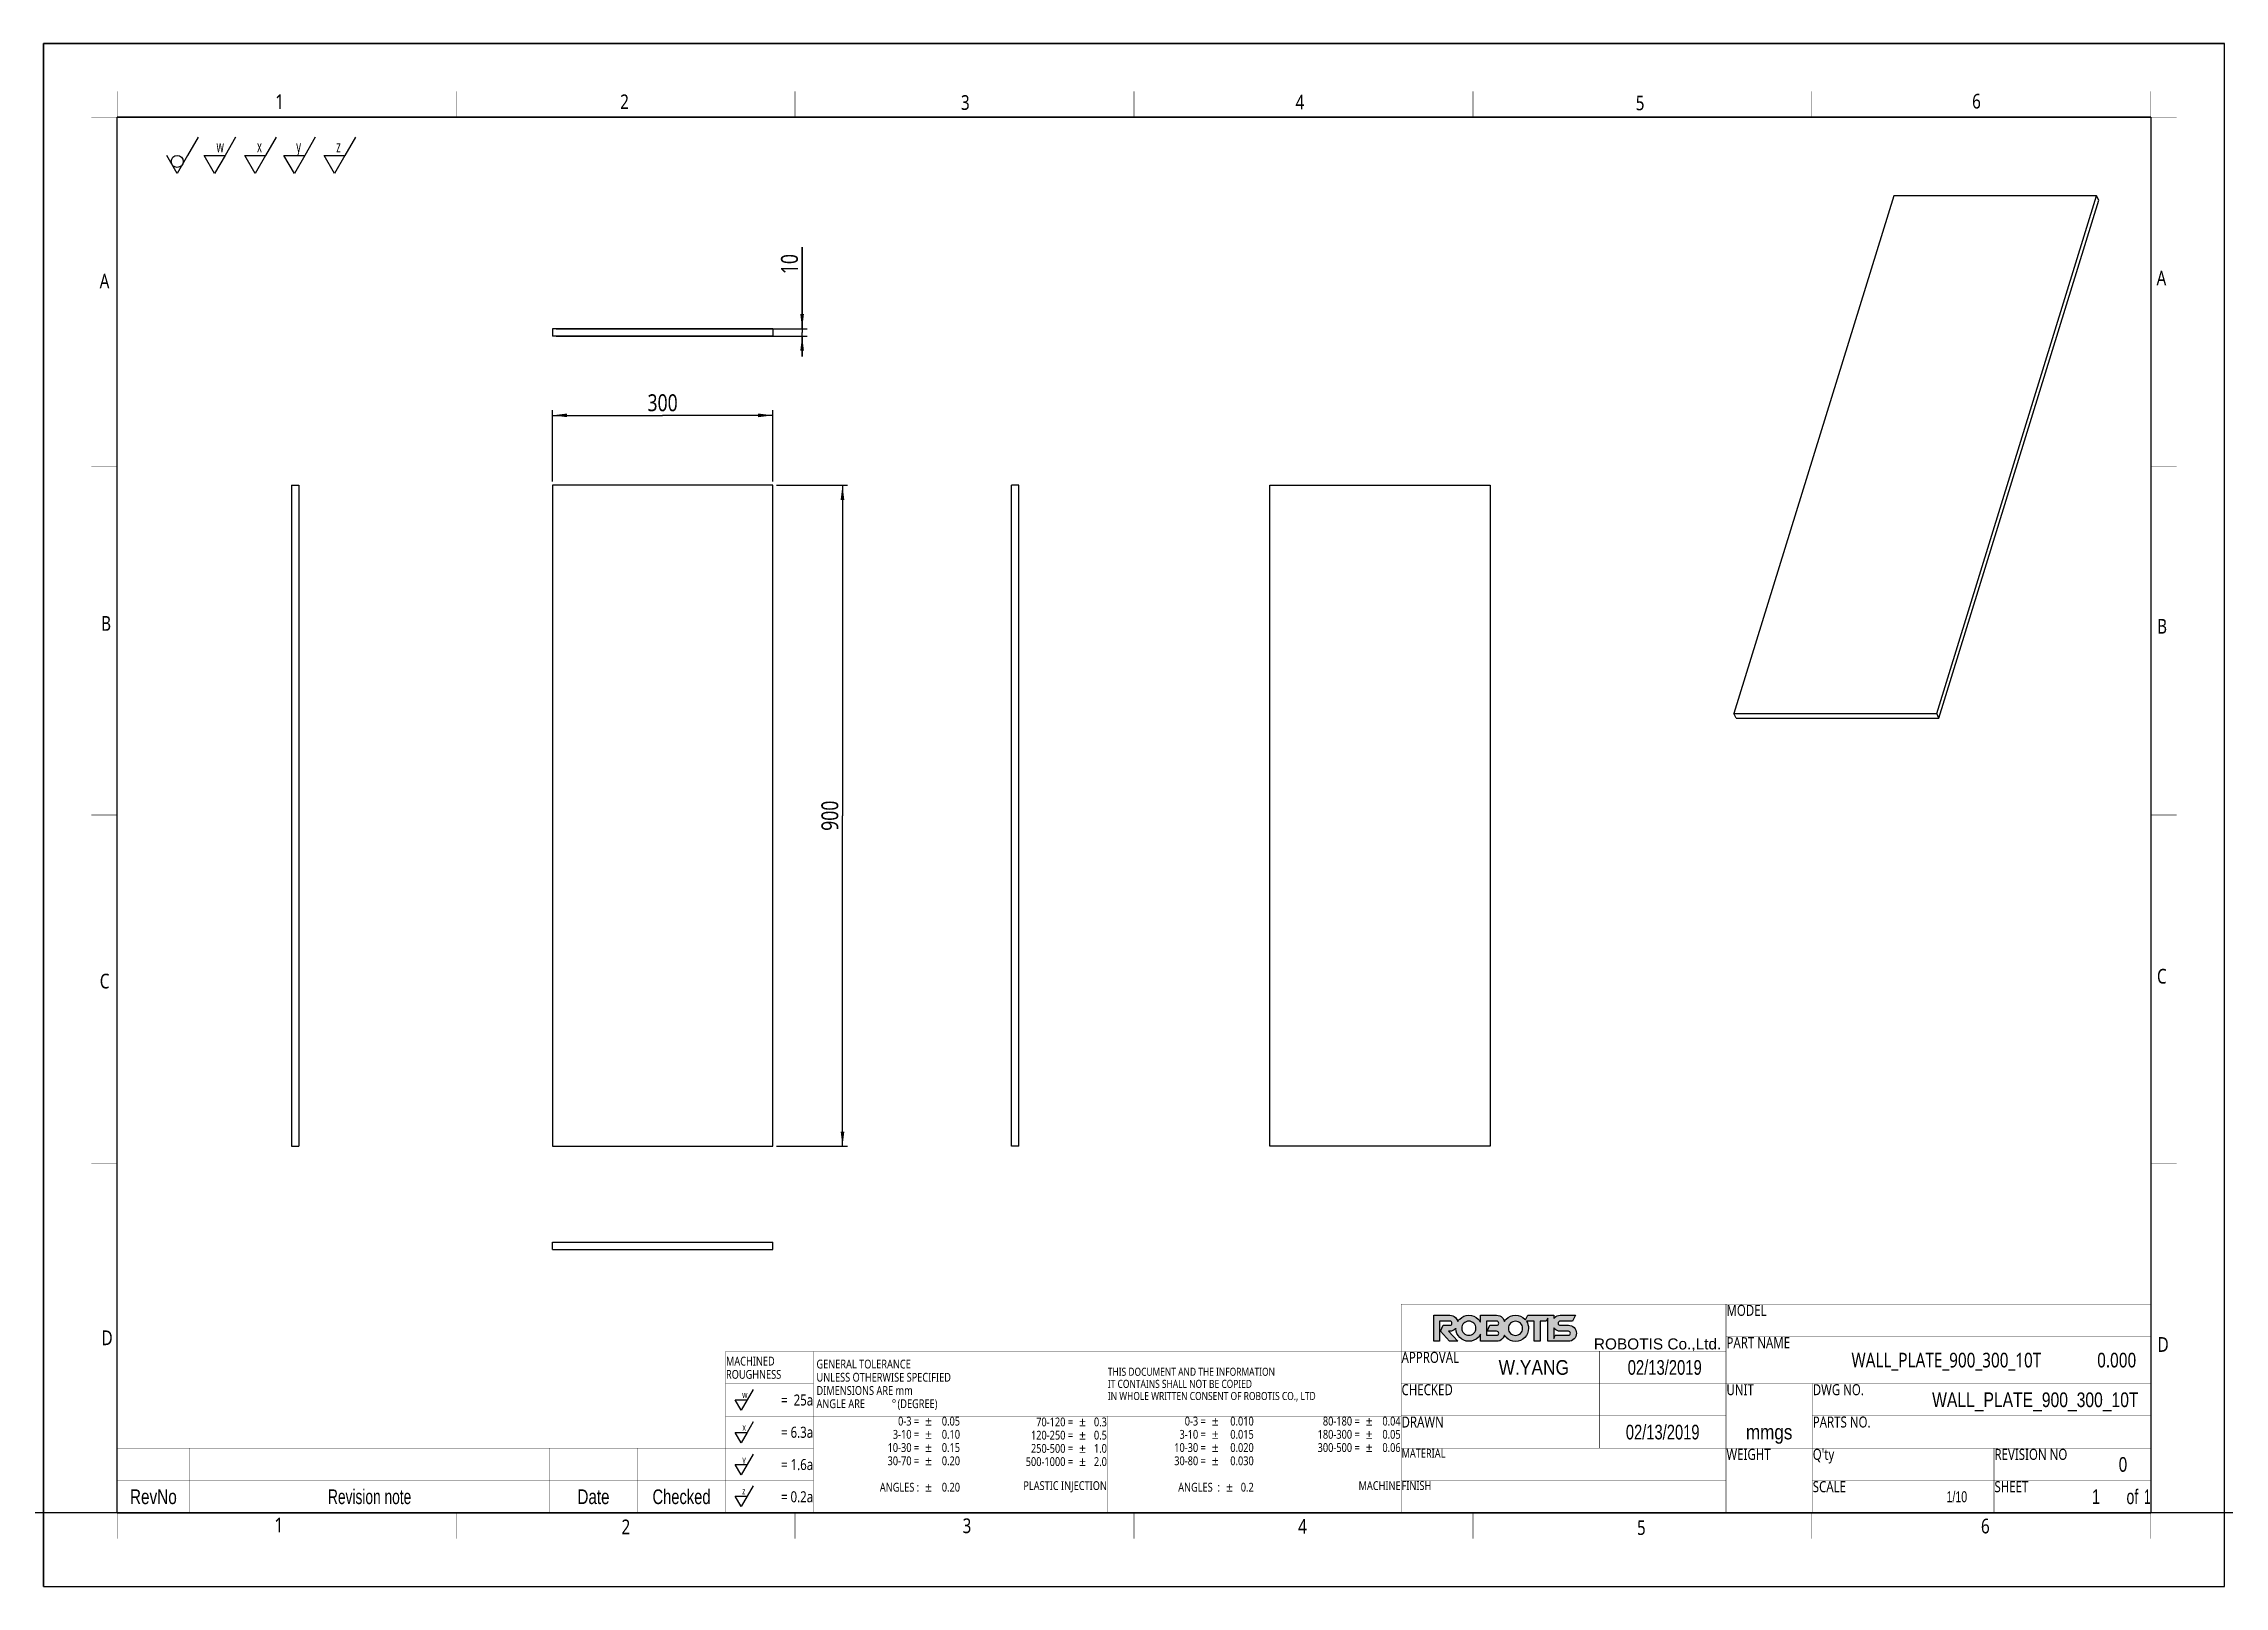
# Model space of a CAD drawing. Header units: millimetres. Extents: x -2095 to 5065, y 0 to 2100.
# Drawn here: x 0 to 2970, y 0 to 2100 of the extents above; entities that cross this region are included whole.
import ezdxf
from ezdxf.enums import TextEntityAlignment as Align

# ---------------------------------------------------------------- set-up
doc = ezdxf.new("R2010")
doc.units = ezdxf.units.MM
doc.header["$LTSCALE"] = 163.35
doc.layers.get('0').update_dxf_attribs({"linetype": 'CONTINUOUS'})
for name, color, linetype in [('WALL_PLATE_900_300_10T2', 7, 'CONTINUOUS'), ('WALL_PLATE_900_300_10T4', 7, 'CONTINUOUS'), ('WALL_PLATE_900_300_10T9', 7, 'CONTINUOUS')]:
    doc.layers.add(name, color=color, linetype=linetype)
doc.styles.get("Standard").update_dxf_attribs({"font": 'MALGUN', "width": 0.8})
doc.styles.add('TEXTSTYLE_1', font='gdt', dxfattribs={"width": 0.8})
doc.styles.add('TEXTSTYLE_2', font='MALGUN', dxfattribs={"width": 0.6})
doc.styles.add('TEXTSTYLE_3', font='txt', dxfattribs={"width": 0.8})
doc.styles.add('TEXTSTYLE_4', font='arial.ttf')
doc.dimstyles.new('DIMSTYLE_1', dxfattribs={"dimtxt": 23, "dimasz": 20, "dimexe": 0.7, "dimexo": 0.5, "dimgap": 0.575, "dimtad": 1, "dimdec": 3, "dimdsep": 46, "dimtxsty": 'Standard', "dimblk": '_FILLED', "dimblk1": '_FILLED', "dimblk2": '_FILLED', "dimcen": 0.09, "dimadec": 3, "dimazin": 2, "dimtp": 0.001, "dimtm": 0.001, "dimtfac": 1, "dimtdec": 3, "dimtofl": 0, "dimtmove": 0, "dimatfit": 3, "dimldrblk": '_FILLED', "dimfxl": 0, "dimtolj": 1, "dimarcsym": 0})

msp = doc.modelspace()

# ---------------------------------------------------------------- texts
at = {"layer": 'WALL_PLATE_900_300_10T9', "color": 2, "width": 0.8}
for s, p in [('1', (315.4427, 2011.0221)), ('2', (785.1445, 2010.8363)), ('3', (1249.3224, 2009.8647)), ('4', (1704.9404, 2010.418)), ('5', (2168.2742, 2009.3028)), ('6', (2626.4429, 2011.6258)), ('A', (76.3055, 1766.7913)), ('A', (2877.5901, 1770.8184)), ('B', (78.2975, 1300.8088)), ('B', (2878.338, 1296.918)), ('C', (76.4595, 813.9643)), ('C', (2878.1618, 820.5271)), ('D', (78.8851, 328.3164)), ('D', (2879.0001, 319.2346)), ('1', (314.3419, 73.3411)), ('2', (787.0155, 71.0044)), ('3', (1251.5329, 72.5109)), ('4', (1708.4663, 71.7701)), ('5', (2169.9649, 70.0333)), ('6', (2638.4892, 72.1112))]:
    msp.add_text(s, height=20, dxfattribs=at).set_placement(p)
at = {"layer": 'WALL_PLATE_900_300_10T9', "color": 7, "width": 0.8}
for s, height, p in [('MODEL', 15, (2291.875, 368.2188)), ('PART NAME', 15, (2291.875, 324.2188)), ('MACHINED', 12, (929.3325, 300.5781)), (' GENERAL TOLERANCE', 12, (1049.3325, 296.625)), ('THIS DOCUMENT AND THE INFORMATION ', 11, (1449.3325, 286.625)), ('APPROVAL', 15, (1849.375, 304.2188)), ('ROUGHNESS', 12, (929.3325, 282.5781)), (' UNLESS OTHERWISE SPECIFIED', 12, (1049.3325, 278.625)), (' DIMENSIONS ARE mm ', 12, (1049.3325, 260.625)), ('IT CONTAINS SHALL NOT BE COPIED', 11, (1449.3325, 270.125)), ('CHECKED', 15, (1849.375, 260.2188)), ('UNIT', 15, (2291.875, 260.2188)), ('DWG NO.', 15, (2409.375, 260.2188)), (' ANGLE ARE ', 12, (1049.3325, 242.625)), ('(DEGREE)', 12, (1162.9325, 242.625)), ('IN WHOLE WRITTEN CONSENT OF ROBOTIS CO., LTD', 11, (1449.3325, 253.625)), ('DRAWN', 15, (1849.375, 216.2188)), ('PARTS NO.', 15, (2409.375, 216.2188)), ('MATERIAL', 12, (1849.375, 175.2188)), ('WEIGHT', 15, (2291.875, 172.2188)), ("Q'ty", 15, (2409.375, 172.2188)), ('REVISION NO', 15, (2656.875, 172.2188)), ('FINISH', 12, (1849.375, 131.2188)), ('SCALE', 15, (2409.375, 128.2188)), ('SHEET', 15, (2656.875, 128.2188))]:
    msp.add_text(s, height=height, dxfattribs=at).set_placement(p)
at = {"layer": 'WALL_PLATE_900_300_10T9', "color": 7}
for s, height, style, p in [('ROBOTIS Co.,Ltd. ', 15, 'TEXTSTYLE_4', (2290.625, 322.5)), ('`', 12, 'TEXTSTYLE_1', (1209.6825, 218.9375)), ('`', 12, 'TEXTSTYLE_1', (1209.6825, 200.9375)), ('`', 12, 'TEXTSTYLE_1', (1419.2825, 217.8125)), ('`', 12, 'TEXTSTYLE_1', (1419.2825, 199.8125)), ('`', 12, 'TEXTSTYLE_1', (1600.0825, 218.9375)), ('`', 12, 'TEXTSTYLE_1', (1600.0825, 200.9375)), ('`', 12, 'TEXTSTYLE_1', (1809.6825, 218.9375)), ('`', 12, 'TEXTSTYLE_1', (1809.6825, 200.9375)), ('`', 12, 'TEXTSTYLE_1', (1209.6825, 182.9375)), ('`', 12, 'TEXTSTYLE_1', (1419.2825, 181.8125)), ('`', 12, 'TEXTSTYLE_1', (1600.0825, 182.9375)), ('`', 12, 'TEXTSTYLE_1', (1809.6825, 182.9375)), ('`', 12, 'TEXTSTYLE_1', (1209.6825, 164.9375)), ('`', 12, 'TEXTSTYLE_1', (1419.2825, 163.8125)), ('`', 12, 'TEXTSTYLE_1', (1600.0825, 164.9375)), ('`', 12, 'TEXTSTYLE_1', (1209.6825, 128.9375)), ('`', 12, 'TEXTSTYLE_1', (1619.2825, 128.9375))]:
    msp.add_text(s, height=height, dxfattribs=dict(at, style=style)).set_placement(p, align=Align.RIGHT)
at = {"layer": 'WALL_PLATE_900_300_10T9', "color": 2, "style": 'TEXTSTYLE_3'}
for s, height, width, p in [(' W.YANG', 20, 0.884354, (2026.25, 288)), (' 02/13/2019', 20, 0.753247, (2205, 288)), ('WALL_PLATE_900_300_10T', 20, 0.797619, (2712.5, 244)), ('02/13/2019', 20, 0.75, (2205, 200)), ('mmgs', 20, 0.869048, (2350, 200)), ('1/10', 15, 0.720238, (2605.625, 114.5))]:
    msp.add_text(s, height=height, dxfattribs=dict(at, width=width)).set_placement(p, align=Align.CENTER)
at = {"layer": 'WALL_PLATE_900_300_10T9', "color": 2, "width": 0.8}
for s, p in [('WALL_PLATE_900_300_10T', (2591.375, 298)), ('0.000', (2823.375, 298)), ('0', (2831.875, 156))]:
    msp.add_text(s, height=20, dxfattribs=at).set_placement(p, align=Align.CENTER)
at = {"layer": 'WALL_PLATE_900_300_10T9', "color": 7, "width": 0.8}
for s, height, p in [('=  25a', 15, (1048.0825, 246.1719)), ('= 6.3a', 15, (1048.0825, 202.2656)), ('3-10 = ', 12, (1195.6825, 200.9375)), ('0-3 = ', 12, (1195.6825, 218.9375)), ('0.05', 12, (1248.0825, 218.9375)), ('0.10', 12, (1248.0825, 200.9375)), ('120-250 = ', 12, (1405.2825, 199.8125)), ('70-120 = ', 12, (1405.2825, 217.8125)), ('0.3', 12, (1448.0825, 217.8125)), ('0.5', 12, (1448.0825, 199.8125)), ('3-10 = ', 12, (1586.0825, 200.9375)), ('0-3 = ', 12, (1586.0825, 218.9375)), ('0.010', 12, (1648.0825, 218.9375)), ('0.015', 12, (1648.0825, 200.9375)), ('180-300 = ', 12, (1795.6825, 200.9375)), ('80-180 = ', 12, (1795.6825, 218.9375)), ('0.04', 12, (1848.0825, 218.9375)), ('0.05', 12, (1848.0825, 200.9375)), ('10-30 = ', 12, (1195.6825, 182.9375)), ('0.15', 12, (1248.0825, 182.9375)), ('250-500 = ', 12, (1405.2825, 181.8125)), ('1.0', 12, (1448.0825, 181.8125)), ('10-30 = ', 12, (1586.0825, 182.9375)), ('0.020', 12, (1648.0825, 182.9375)), ('300-500 = ', 12, (1795.6825, 182.9375)), ('0.06', 12, (1848.0825, 182.9375)), ('= 1.6a', 15, (1048.0825, 158.3594)), ('30-70 = ', 12, (1195.6825, 164.9375)), ('0.20', 12, (1248.0825, 164.9375)), ('500-1000 = ', 12, (1405.2825, 163.8125)), ('2.0', 12, (1448.0825, 163.8125)), ('30-80 = ', 12, (1586.0825, 164.9375)), ('0.030', 12, (1648.0825, 164.9375)), ('= 0.2a', 15, (1048.0825, 114.4531)), ('ANGLES : ', 12, (1195.6825, 128.9375)), ('0.20', 12, (1248.0825, 128.9375)), ('PLASTIC INJECTION', 12, (1448.0825, 131.125)), ('ANGLES  : ', 12, (1605.2825, 128.9375)), ('0.2', 12, (1648.0825, 128.9375)), ('MACHINE', 12, (1848.0825, 131.125))]:
    msp.add_text(s, height=height, dxfattribs=at).set_placement(p, align=Align.RIGHT)
at = {"layer": 'WALL_PLATE_900_300_10T9', "color": 7, "style": 'TEXTSTYLE_1'}
msp.add_text('~', height=12, dxfattribs=at).set_placement((1154.9325, 242.625))
at = {"layer": 'WALL_PLATE_900_300_10T9', "color": 7, "style": 'TEXTSTYLE_3'}
for s, width, p in [('RevNo', 0.780952, (149.5, 112)), ('Revision note', 0.699634, (444, 112)), ('Date', 0.77381, (748.89, 112)), ('Checked', 0.748299, (868.78, 112))]:
    msp.add_text(s, height=20, dxfattribs=dict(at, width=width)).set_placement(p, align=Align.CENTER)
at = {"layer": 'WALL_PLATE_900_300_10T9', "color": 2, "style": 'TEXTSTYLE_3'}
for s, width, p in [('1', 0.761905, (2800.8036, 112)), (' of ', 0.714286, (2857.9464, 112)), ('1', 0.571429, (2869.375, 112))]:
    msp.add_text(s, height=20, dxfattribs=dict(at, width=width)).set_placement(p, align=Align.RIGHT)

# ---------------------------------------------------------------- blocks, each defined once
blk = doc.blocks.new('ISOSURFTEXT_BL0', base_point=(295.1, 1947.9))
at = {"layer": 'WALL_PLATE_900_300_10T9', "color": 7}
for p, q in [((316.5, 1972.6), (302.2, 1947.8)), ((288, 1923.2), (273.8, 1947.8)), ((273.8, 1947.8), (302.2, 1947.8)), ((302.2, 1947.8), (288, 1923.2))]:
    blk.add_line(p, q, dxfattribs=at)
at = {"layer": 'WALL_PLATE_900_300_10T9', "color": 7, "style": 'TEXTSTYLE_2', "width": 0.6}
blk.add_text('x', height=16.5, dxfattribs=at).set_placement((290.5, 1952))
blk = doc.blocks.new('ISOSURFTEXT_BL1', base_point=(348.7, 1947.9))
at = {"layer": 'WALL_PLATE_900_300_10T9', "color": 7}
for p, q in [((370, 1972.6), (355.7, 1947.8)), ((341.5, 1923.2), (327.3, 1947.8)), ((327.3, 1947.8), (355.7, 1947.8)), ((355.7, 1947.8), (341.5, 1923.2))]:
    blk.add_line(p, q, dxfattribs=at)
at = {"layer": 'WALL_PLATE_900_300_10T9', "color": 7, "style": 'TEXTSTYLE_2', "width": 0.6}
blk.add_text('y', height=16.5, dxfattribs=at).set_placement((344, 1952))
blk = doc.blocks.new('ISOSURFTEXT_BL2', base_point=(403.3, 1947.9))
at = {"layer": 'WALL_PLATE_900_300_10T9', "color": 7}
for p, q in [((424.6, 1972.6), (410.3, 1947.8)), ((396.1, 1923.2), (381.9, 1947.8)), ((381.9, 1947.8), (410.3, 1947.8)), ((410.3, 1947.8), (396.1, 1923.2))]:
    blk.add_line(p, q, dxfattribs=at)
at = {"layer": 'WALL_PLATE_900_300_10T9', "color": 7, "style": 'TEXTSTYLE_2', "width": 0.6}
blk.add_text('z', height=16.5, dxfattribs=at).set_placement((398.6, 1952))
blk = doc.blocks.new('ISOSURFTEXT_BL3', base_point=(240, 1947.9))
at = {"layer": 'WALL_PLATE_900_300_10T9', "color": 7}
for p, q in [((261.4, 1972.6), (247.1, 1947.8)), ((232.9, 1923.2), (218.7, 1947.8)), ((218.7, 1947.8), (247.1, 1947.8)), ((247.1, 1947.8), (232.9, 1923.2))]:
    blk.add_line(p, q, dxfattribs=at)
at = {"layer": 'WALL_PLATE_900_300_10T9', "color": 7, "style": 'TEXTSTYLE_2', "width": 0.6}
blk.add_text('w', height=16.5, dxfattribs=at).set_placement((235.4, 1952))
blk = doc.blocks.new('ISOSURFTEXT_BL4', base_point=(189, 1947.9))
at = {"layer": 'WALL_PLATE_900_300_10T9', "color": 7}
for p, q in [((210.4, 1972.6), (196.1, 1947.8)), ((181.9, 1923.2), (167.7, 1947.8)), ((196.1, 1947.8), (181.9, 1923.2))]:
    blk.add_line(p, q, dxfattribs=at)
blk.add_circle((181.9, 1939.6), 8.19, dxfattribs=at)
blk = doc.blocks.new('ISOSURFTEXT_BL5', base_point=(954.2, 209.6))
at = {"layer": 'WALL_PLATE_900_300_10T9', "color": 7}
for p, q in [((950.1, 195.5), (942, 209.6)), ((942, 209.6), (958.2, 209.6)), ((958.2, 209.6), (950.1, 195.5)), ((966.4, 223.8), (958.2, 209.6))]:
    blk.add_line(p, q, dxfattribs=at)
at = {"layer": 'WALL_PLATE_900_300_10T9', "color": 7, "style": 'TEXTSTYLE_2', "width": 0.6}
blk.add_text('x', height=9.4, dxfattribs=at).set_placement((951.6, 212))
blk = doc.blocks.new('ISOSURFTEXT_BL6', base_point=(954.2, 165.8))
at = {"layer": 'WALL_PLATE_900_300_10T9', "color": 7}
for p, q in [((966.4, 179.9), (958.2, 165.8)), ((950.1, 151.7), (942, 165.8)), ((942, 165.8), (958.2, 165.8)), ((958.2, 165.8), (950.1, 151.7))]:
    blk.add_line(p, q, dxfattribs=at)
at = {"layer": 'WALL_PLATE_900_300_10T9', "color": 7, "style": 'TEXTSTYLE_2', "width": 0.6}
blk.add_text('y', height=9.4, dxfattribs=at).set_placement((951.6, 168.2))
blk = doc.blocks.new('ISOSURFTEXT_BL7', base_point=(953.9, 122.7))
at = {"layer": 'WALL_PLATE_900_300_10T9', "color": 7}
for p, q in [((949.8, 108.6), (941.7, 122.7)), ((941.7, 122.7), (958, 122.7)), ((958, 122.7), (949.8, 108.6)), ((966.1, 136.8), (958, 122.7))]:
    blk.add_line(p, q, dxfattribs=at)
at = {"layer": 'WALL_PLATE_900_300_10T9', "color": 7, "style": 'TEXTSTYLE_2', "width": 0.6}
blk.add_text('z', height=9.4, dxfattribs=at).set_placement((951.3, 125.1))
blk = doc.blocks.new('ISOSURFTEXT_BL8', base_point=(954.1, 253.9))
at = {"layer": 'WALL_PLATE_900_300_10T9', "color": 7}
for p, q in [((966.3, 268), (958.1, 253.8)), ((950, 239.8), (941.9, 253.8)), ((941.9, 253.8), (958.1, 253.8)), ((958.1, 253.8), (950, 239.8))]:
    blk.add_line(p, q, dxfattribs=at)
at = {"layer": 'WALL_PLATE_900_300_10T9', "color": 7, "style": 'TEXTSTYLE_2', "width": 0.6}
blk.add_text('w', height=9.4, dxfattribs=at).set_placement((951.4, 256.3))
blk = doc.blocks.new('_FILLED')
at = {"color": 0, "linetype": 'ByBlock'}
blk.add_solid([(0, 0), (-1, 0.125), (-1, -0.125)], dxfattribs=at)
blk = doc.blocks.new('*D1')
at = {"layer": 'WALL_PLATE_900_300_10T4', "color": 2}
for p, q in [((1033, 1712), (1033, 1823)), ((1033, 1823), (1033, 1707)), ((698, 1712), (1040, 1712)), ((698, 1702), (1040, 1702)), ((1033, 1674), (1033, 1707)), ((1033, 1702), (1033, 1674))]:
    blk.add_line(p, q, dxfattribs=at)
at = {"layer": 'WALL_PLATE_900_300_10T4', "color": 2, "xscale": 20, "yscale": 20, "zscale": 20}
for p, rotation in [((1033, 1712), 270), ((1033, 1702), 90)]:
    blk.add_blockref('_FILLED', p, dxfattribs=dict(at, rotation=rotation))
at = {"layer": 'WALL_PLATE_900_300_10T4', "color": 2, "width": 0.8}
blk.add_text('10', height=23, rotation=90, dxfattribs=at).set_placement((1027.2, 1786.2))
blk = doc.blocks.new('*D2')
at = {"layer": 'WALL_PLATE_900_300_10T4', "color": 2}
for p, q in [((693, 1504), (693, 1601)), ((693, 1594), (843, 1594)), ((993, 1594), (843, 1594)), ((993, 1504), (993, 1601))]:
    blk.add_line(p, q, dxfattribs=at)
at = {"layer": 'WALL_PLATE_900_300_10T4', "color": 2, "xscale": 20, "yscale": 20, "zscale": 20, "rotation": 180}
blk.add_blockref('_FILLED', (693, 1594), dxfattribs=at)
at = {"layer": 'WALL_PLATE_900_300_10T4', "color": 2, "xscale": 20, "yscale": 20, "zscale": 20}
blk.add_blockref('_FILLED', (993, 1594), dxfattribs=at)
at = {"layer": 'WALL_PLATE_900_300_10T4', "color": 2, "width": 0.8}
blk.add_text('300', height=23, dxfattribs=at).set_placement((843, 1599.7), align=Align.CENTER)
blk = doc.blocks.new('*D3')
at = {"layer": 'WALL_PLATE_900_300_10T4', "color": 2}
for p, q in [((998, 1499), (1095, 1499)), ((1088, 1499), (1088, 1049)), ((1088, 599), (1088, 1049)), ((998, 599), (1095, 599))]:
    blk.add_line(p, q, dxfattribs=at)
at = {"layer": 'WALL_PLATE_900_300_10T4', "color": 2, "xscale": 20, "yscale": 20, "zscale": 20}
for p, rotation in [((1088, 1499), 90), ((1088, 599), 270)]:
    blk.add_blockref('_FILLED', p, dxfattribs=dict(at, rotation=rotation))
at = {"layer": 'WALL_PLATE_900_300_10T4', "color": 2, "width": 0.8}
blk.add_text('900', height=23, rotation=90, dxfattribs=at).set_placement((1082.2, 1049), align=Align.CENTER)

# ---------------------------------------------------------------- dimensions: what is measured, and where the dimension line sits
at = {"layer": 'WALL_PLATE_900_300_10T4', "color": 2}
for base, p1, p2, picture, middle in [((1032.9746, 1701.9609), (697.4746, 1711.9609), (697.4746, 1701.9609), '*D1', (1032.9746, 1806.9109)), ((1087.9746, 598.9908), (997.4746, 1498.9908), (997.4746, 598.9908), '*D3', (1087.9746, 1048.9908))]:
    dim = msp.add_linear_dim(base=base, p1=p1, p2=p2, angle=270, dimstyle='DIMSTYLE_1', dxfattribs=at)
    dim.commit()
    dim.dimension.update_dxf_attribs({"geometry": picture, "text_midpoint": middle, "dimtype": 160})
dim = msp.add_linear_dim(base=(992.9746, 1593.9908), p1=(692.9746, 1503.4908), p2=(992.9746, 1503.4908), dimstyle='DIMSTYLE_1', dxfattribs=at)
dim.commit()
dim.dimension.update_dxf_attribs({"geometry": '*D2', "text_midpoint": (842.9746, 1593.9908), "dimtype": 160})

# ---------------------------------------------------------------- hatches: boundary and pattern name
at = {"layer": 'WALL_PLATE_900_300_10T9'}
h = msp.add_hatch(color=7, dxfattribs=at)
edge = h.paths.add_edge_path()
edge.add_spline(control_points=[(2078.5895, 342.5346), (2078.0465, 341.9932), (2077.3875, 341.7247), (2076.6138, 341.7247), (2076.6138, 341.7247), (2058.5993, 341.7247), (2058.5993, 341.7247), (2058.5993, 341.7247), (2058.5993, 341.7217), (2058.5993, 341.7217), (2058.5993, 341.7217), (2056.5588, 337.6196), (2056.5588, 337.6196), (2056.5588, 337.6196), (2056.5588, 351.9046), (2056.5588, 351.9046), (2056.9147, 351.4159), (2057.3053, 350.9409), (2057.7547, 350.4922), (2059.8827, 348.3635), (2062.4525, 347.2995), (2065.4612, 347.2995), (2065.4612, 347.2995), (2076.6138, 347.2995), (2076.6138, 347.2995), (2077.3875, 347.2995), (2078.0465, 347.0295), (2078.5895, 346.4881), (2079.1294, 345.9467), (2079.3978, 345.2884), (2079.3978, 344.511), (2079.3978, 343.7328), (2079.1294, 343.073), (2078.5895, 342.5346)], knot_values=[0, 0, 0, 0, 1, 1, 1, 2, 2, 2, 3, 3, 3, 4, 4, 4, 5, 5, 5, 6, 6, 6, 7, 7, 7, 8, 8, 8, 9, 9, 9, 10, 10, 10, 11, 11, 11, 11], degree=3, periodic=0)
edge.add_spline(control_points=[(2084.3188, 352.216), (2082.1879, 354.3447), (2079.618, 355.4087), (2076.6138, 355.4087), (2076.6138, 355.4087), (2065.4612, 355.4087), (2065.4612, 355.4087), (2064.6815, 355.4087), (2064.0225, 355.6802), (2063.4826, 356.2201), (2062.9427, 356.76), (2062.6712, 357.419), (2062.6712, 358.1987), (2062.6712, 358.9739), (2062.9427, 359.6337), (2063.4826, 360.1751), (2064.0225, 360.7135), (2064.6815, 360.985), (2065.4612, 360.985), (2065.4612, 360.985), (2082.1909, 360.985), (2082.1909, 360.985), (2082.1909, 360.985), (2086.2477, 369.0957), (2086.2477, 369.0957), (2086.2477, 369.0957), (2065.4612, 369.0957), (2065.4612, 369.0957), (2062.4525, 369.0957), (2059.8827, 368.0317), (2057.7547, 365.9022), (2057.3053, 365.4528), (2056.9147, 364.9793), (2056.5588, 364.4899), (2056.5588, 364.4899), (2056.5588, 369.1145), (2056.5588, 369.1145), (2056.5588, 369.1145), (2048.4526, 369.1145), (2048.4526, 369.1145), (2048.4526, 369.1145), (2048.4526, 369.107), (2048.4526, 369.107), (2048.4526, 369.107), (2021.4873, 369.107), (2021.4873, 369.107), (2021.4873, 369.107), (2018.2252, 362.5806), (2018.2252, 362.5806), (2017.8776, 362.9908), (2017.5104, 363.3935), (2017.1175, 363.7863), (2013.6541, 367.2505), (2009.4721, 368.9833), (2004.5729, 368.9833), (1999.6722, 368.9833), (1995.4887, 367.2505), (1992.0253, 363.7863), (1991.0428, 362.803), (1990.2042, 361.7609), (1989.5007, 360.6615), (1989.0648, 362.6281), (1988.0974, 364.3753), (1986.5787, 365.8947), (1984.45, 368.0242), (1981.8816, 369.0889), (1978.8737, 369.0889), (1978.8737, 369.0889), (1956.8234, 369.0889), (1956.8234, 369.0889), (1956.8234, 369.0889), (1956.8234, 359.6179), (1956.8234, 359.6179), (1956.006, 361.1471), (1954.9405, 362.5723), (1953.6201, 363.8919), (1950.1567, 367.3561), (1945.9732, 369.0889), (1941.074, 369.0889), (1936.1734, 369.0889), (1931.9913, 367.3561), (1928.5279, 363.8919), (1927.482, 362.8468), (1926.5968, 361.7345), (1925.8676, 360.5574), (1925.443, 362.5678), (1924.4673, 364.3481), (1922.9222, 365.8932), (1920.7935, 368.0227), (1918.2252, 369.0889), (1915.2172, 369.0889), (1915.2172, 369.0889), (1893.1669, 369.0889), (1893.1669, 369.0889), (1893.1669, 369.0889), (1893.1669, 333.605), (1893.1669, 333.605), (1893.1669, 333.605), (1901.2716, 333.605), (1901.2716, 333.605), (1901.2716, 333.605), (1901.2716, 360.9827), (1901.2716, 360.9827), (1901.2716, 360.9827), (1915.2217, 360.9827), (1915.2217, 360.9827), (1915.9984, 360.9827), (1916.6567, 360.712), (1917.1981, 360.1691), (1917.7403, 359.6262), (1918.0118, 358.9633), (1918.0118, 358.1836), (1918.0118, 357.4039), (1917.7403, 356.7426), (1917.1981, 356.1997), (1916.6582, 355.6568), (1915.9984, 355.3853), (1915.2217, 355.3853), (1915.2217, 355.3853), (1905.8404, 355.3853), (1905.8404, 355.3853), (1905.8404, 355.3853), (1902.291, 347.292), (1902.291, 347.292), (1902.291, 347.292), (1914.862, 333.605), (1914.862, 333.605), (1914.862, 333.605), (1926.1194, 333.605), (1926.1194, 333.605), (1926.1194, 333.605), (1913.4037, 347.292), (1913.4037, 347.292), (1913.4037, 347.292), (1915.2278, 347.2806), (1915.2278, 347.2806), (1918.2319, 347.2806), (1920.798, 348.3461), (1922.9252, 350.4764), (1923.0723, 350.6249), (1923.2035, 350.7795), (1923.3407, 350.9326), (1923.438, 346.2106), (1925.1618, 342.1666), (1928.5279, 338.8005), (1931.9913, 335.3363), (1936.1734, 333.605), (1941.074, 333.605), (1945.9732, 333.605), (1950.1567, 335.3363), (1953.6201, 338.8005), (1954.9405, 340.1216), (1956.006, 341.5468), (1956.8234, 343.076), (1956.8234, 343.076), (1956.8234, 333.605), (1956.8234, 333.605), (1956.8234, 333.605), (1978.8737, 333.605), (1978.8737, 333.605), (1981.8816, 333.605), (1984.45, 334.6689), (1986.5787, 336.7977), (1988.0582, 338.2779), (1989.0113, 339.9745), (1989.4637, 341.8793), (1990.1741, 340.7588), (1991.0262, 339.6955), (1992.0253, 338.6949), (1995.4887, 335.2307), (1999.6722, 333.5001), (2004.5729, 333.5001), (2009.4721, 333.5001), (2013.6541, 335.2307), (2017.1175, 338.6949), (2020.5802, 342.1591), (2022.3122, 346.3403), (2022.3122, 351.2417), (2022.3122, 354.8944), (2021.3485, 358.1475), (2019.4242, 361.0023), (2019.4242, 361.0023), (2029.8876, 361.0023), (2029.8876, 361.0023), (2029.8876, 361.0023), (2029.8876, 333.6253), (2029.8876, 333.6253), (2029.8876, 333.6253), (2038.0073, 333.6253), (2038.0073, 333.6253), (2038.0073, 333.6253), (2038.0073, 361.0023), (2038.0073, 361.0023), (2038.0073, 361.0023), (2046.3548, 361.0023), (2046.3548, 361.0023), (2046.3548, 361.0023), (2048.4526, 365.2032), (2048.4526, 365.2032), (2048.4526, 365.2032), (2048.4526, 333.6314), (2048.4526, 333.6314), (2048.4526, 333.6314), (2054.5741, 333.6314), (2054.5741, 333.6314), (2054.5741, 333.6314), (2054.5695, 333.6208), (2054.5695, 333.6208), (2054.5695, 333.6208), (2056.7397, 333.6208), (2056.7397, 333.6208), (2056.7548, 333.6208), (2056.7639, 333.617), (2056.7789, 333.617), (2056.7789, 333.617), (2056.7473, 333.6125), (2056.7473, 333.6125), (2056.7473, 333.6125), (2076.6138, 333.6125), (2076.6138, 333.6125), (2079.618, 333.6125), (2082.1879, 334.6765), (2084.3188, 336.806), (2086.4438, 338.9347), (2087.51, 341.5038), (2087.51, 344.511), (2087.51, 347.5189), (2086.4438, 350.0865), (2084.3188, 352.216)], knot_values=[0, 0, 0, 0, 1, 1, 1, 2, 2, 2, 3, 3, 3, 4, 4, 4, 5, 5, 5, 6, 6, 6, 7, 7, 7, 8, 8, 8, 9, 9, 9, 10, 10, 10, 11, 11, 11, 12, 12, 12, 13, 13, 13, 14, 14, 14, 15, 15, 15, 16, 16, 16, 17, 17, 17, 18, 18, 18, 19, 19, 19, 20, 20, 20, 21, 21, 21, 22, 22, 22, 23, 23, 23, 24, 24, 24, 25, 25, 25, 26, 26, 26, 27, 27, 27, 28, 28, 28, 29, 29, 29, 30, 30, 30, 31, 31, 31, 32, 32, 32, 33, 33, 33, 34, 34, 34, 35, 35, 35, 36, 36, 36, 37, 37, 37, 38, 38, 38, 39, 39, 39, 40, 40, 40, 41, 41, 41, 42, 42, 42, 43, 43, 43, 44, 44, 44, 45, 45, 45, 46, 46, 46, 47, 47, 47, 48, 48, 48, 49, 49, 49, 50, 50, 50, 51, 51, 51, 52, 52, 52, 53, 53, 53, 54, 54, 54, 55, 55, 55, 56, 56, 56, 57, 57, 57, 58, 58, 58, 59, 59, 59, 60, 60, 60, 61, 61, 61, 62, 62, 62, 63, 63, 63, 64, 64, 64, 65, 65, 65, 66, 66, 66, 67, 67, 67, 68, 68, 68, 69, 69, 69, 70, 70, 70, 71, 71, 71, 72, 72, 72, 73, 73, 73, 74, 74, 74, 75, 75, 75, 76, 76, 76, 76], degree=3, periodic=0)
edge = h.paths.add_edge_path()
edge.add_spline(control_points=[(1947.8953, 344.5261), (1946.0184, 342.6484), (1943.7442, 341.7104), (1941.074, 341.7104), (1938.4363, 341.7104), (1936.1703, 342.6484), (1934.2776, 344.5261), (1932.3842, 346.4014), (1931.4371, 348.6742), (1931.4371, 351.3466), (1931.4371, 354.0182), (1932.3842, 356.2909), (1934.2776, 358.1678), (1936.1703, 360.0454), (1938.4363, 360.9827), (1941.074, 360.9827), (1943.7442, 360.9827), (1946.0184, 360.0454), (1947.8953, 358.1678), (1949.7721, 356.2909), (1950.7094, 354.0182), (1950.7094, 351.3466), (1950.7094, 348.6742), (1949.7721, 346.4014), (1947.8953, 344.5261)], knot_values=[0, 0, 0, 0, 1, 1, 1, 2, 2, 2, 3, 3, 3, 4, 4, 4, 5, 5, 5, 6, 6, 6, 7, 7, 7, 8, 8, 8, 8], degree=3, periodic=0)
edge = h.paths.add_edge_path()
edge.add_spline(control_points=[(1978.8782, 347.2806), (1979.6564, 347.2806), (1980.3147, 347.0107), (1980.8561, 346.4708), (1981.396, 345.9309), (1981.6675, 345.2711), (1981.6675, 344.4951), (1981.6675, 343.7185), (1981.396, 343.0602), (1980.8561, 342.5203), (1980.3147, 341.9803), (1979.6564, 341.7104), (1978.8782, 341.7104), (1978.8782, 341.7104), (1964.9296, 341.7104), (1964.9296, 341.7104), (1964.9296, 341.7104), (1964.9296, 360.9827), (1964.9296, 360.9827), (1964.9296, 360.9827), (1978.8782, 360.9827), (1978.8782, 360.9827), (1979.6564, 360.9827), (1980.3147, 360.712), (1980.8561, 360.1691), (1981.396, 359.6262), (1981.6675, 358.9633), (1981.6675, 358.1836), (1981.6675, 357.4039), (1981.396, 356.7426), (1980.8561, 356.1997), (1980.3147, 355.6568), (1979.6564, 355.3853), (1978.8782, 355.3853), (1978.8782, 355.3853), (1969.4977, 355.3853), (1969.4977, 355.3853), (1969.4977, 355.3853), (1965.9475, 347.2806), (1965.9475, 347.2806), (1965.9475, 347.2806), (1978.8782, 347.2806), (1978.8782, 347.2806)], knot_values=[0, 0, 0, 0, 1, 1, 1, 2, 2, 2, 3, 3, 3, 4, 4, 4, 5, 5, 5, 6, 6, 6, 7, 7, 7, 8, 8, 8, 9, 9, 9, 10, 10, 10, 11, 11, 11, 12, 12, 12, 13, 13, 13, 14, 14, 14, 14], degree=3, periodic=0)
edge = h.paths.add_edge_path()
edge.add_spline(control_points=[(2011.3942, 344.4205), (2009.5173, 342.5429), (2007.243, 341.6048), (2004.5729, 341.6048), (2001.9344, 341.6048), (1999.6677, 342.5429), (1997.775, 344.4205), (1995.8816, 346.2958), (1994.936, 348.5701), (1994.936, 351.2417), (1994.936, 353.9111), (1995.8816, 356.1854), (1997.775, 358.063), (1999.6677, 359.9399), (2001.9344, 360.8772), (2004.5729, 360.8772), (2007.243, 360.8772), (2009.5173, 359.9399), (2011.3942, 358.063), (2013.2695, 356.1854), (2014.2083, 353.9111), (2014.2083, 351.2417), (2014.2083, 348.5701), (2013.2695, 346.2958), (2011.3942, 344.4205)], knot_values=[0, 0, 0, 0, 1, 1, 1, 2, 2, 2, 3, 3, 3, 4, 4, 4, 5, 5, 5, 6, 6, 6, 7, 7, 7, 8, 8, 8, 8], degree=3, periodic=0)

# ---------------------------------------------------------------- linework, layer by layer
at = {"color": 7}
for points, knots in [([(2084.3188, 352.216), (2082.1879, 354.3447), (2079.618, 355.4087), (2076.6138, 355.4087), (2076.6138, 355.4087), (2065.4612, 355.4087), (2065.4612, 355.4087), (2064.6815, 355.4087), (2064.0225, 355.6802), (2063.4826, 356.2201), (2062.9427, 356.76), (2062.6712, 357.419), (2062.6712, 358.1987), (2062.6712, 358.9739), (2062.9427, 359.6337), (2063.4826, 360.1751), (2064.0225, 360.7135), (2064.6815, 360.985), (2065.4612, 360.985), (2065.4612, 360.985), (2082.1909, 360.985), (2082.1909, 360.985), (2082.1909, 360.985), (2086.2477, 369.0957), (2086.2477, 369.0957), (2086.2477, 369.0957), (2065.4612, 369.0957), (2065.4612, 369.0957), (2062.4525, 369.0957), (2059.8827, 368.0317), (2057.7547, 365.9022), (2057.3053, 365.4528), (2056.9147, 364.9793), (2056.5588, 364.4899), (2056.5588, 364.4899), (2056.5588, 369.1145), (2056.5588, 369.1145), (2056.5588, 369.1145), (2048.4526, 369.1145), (2048.4526, 369.1145), (2048.4526, 369.1145), (2048.4526, 369.107), (2048.4526, 369.107), (2048.4526, 369.107), (2021.4873, 369.107), (2021.4873, 369.107), (2021.4873, 369.107), (2018.2252, 362.5806), (2018.2252, 362.5806), (2017.8776, 362.9908), (2017.5104, 363.3935), (2017.1175, 363.7863), (2013.6541, 367.2505), (2009.4721, 368.9833), (2004.5729, 368.9833), (1999.6722, 368.9833), (1995.4887, 367.2505), (1992.0253, 363.7863), (1991.0428, 362.803), (1990.2042, 361.7609), (1989.5007, 360.6615), (1989.0648, 362.6281), (1988.0974, 364.3753), (1986.5787, 365.8947), (1984.45, 368.0242), (1981.8816, 369.0889), (1978.8737, 369.0889), (1978.8737, 369.0889), (1956.8234, 369.0889), (1956.8234, 369.0889), (1956.8234, 369.0889), (1956.8234, 359.6179), (1956.8234, 359.6179), (1956.006, 361.1471), (1954.9405, 362.5723), (1953.6201, 363.8919), (1950.1567, 367.3561), (1945.9732, 369.0889), (1941.074, 369.0889), (1936.1734, 369.0889), (1931.9913, 367.3561), (1928.5279, 363.8919), (1927.482, 362.8468), (1926.5968, 361.7345), (1925.8676, 360.5574), (1925.443, 362.5678), (1924.4673, 364.3481), (1922.9222, 365.8932), (1920.7935, 368.0227), (1918.2252, 369.0889), (1915.2172, 369.0889), (1915.2172, 369.0889), (1893.1669, 369.0889), (1893.1669, 369.0889), (1893.1669, 369.0889), (1893.1669, 333.605), (1893.1669, 333.605), (1893.1669, 333.605), (1901.2716, 333.605), (1901.2716, 333.605), (1901.2716, 333.605), (1901.2716, 360.9827), (1901.2716, 360.9827), (1901.2716, 360.9827), (1915.2217, 360.9827), (1915.2217, 360.9827), (1915.9984, 360.9827), (1916.6567, 360.712), (1917.1981, 360.1691), (1917.7403, 359.6262), (1918.0118, 358.9633), (1918.0118, 358.1836), (1918.0118, 357.4039), (1917.7403, 356.7426), (1917.1981, 356.1997), (1916.6582, 355.6568), (1915.9984, 355.3853), (1915.2217, 355.3853), (1915.2217, 355.3853), (1905.8404, 355.3853), (1905.8404, 355.3853), (1905.8404, 355.3853), (1902.291, 347.292), (1902.291, 347.292), (1902.291, 347.292), (1914.862, 333.605), (1914.862, 333.605), (1914.862, 333.605), (1926.1194, 333.605), (1926.1194, 333.605), (1926.1194, 333.605), (1913.4037, 347.292), (1913.4037, 347.292), (1913.4037, 347.292), (1915.2278, 347.2806), (1915.2278, 347.2806), (1918.2319, 347.2806), (1920.798, 348.3461), (1922.9252, 350.4764), (1923.0723, 350.6249), (1923.2035, 350.7795), (1923.3407, 350.9326), (1923.438, 346.2106), (1925.1618, 342.1666), (1928.5279, 338.8005), (1931.9913, 335.3363), (1936.1734, 333.605), (1941.074, 333.605), (1945.9732, 333.605), (1950.1567, 335.3363), (1953.6201, 338.8005), (1954.9405, 340.1216), (1956.006, 341.5468), (1956.8234, 343.076), (1956.8234, 343.076), (1956.8234, 333.605), (1956.8234, 333.605), (1956.8234, 333.605), (1978.8737, 333.605), (1978.8737, 333.605), (1981.8816, 333.605), (1984.45, 334.6689), (1986.5787, 336.7977), (1988.0582, 338.2779), (1989.0113, 339.9745), (1989.4637, 341.8793), (1990.1741, 340.7588), (1991.0262, 339.6955), (1992.0253, 338.6949), (1995.4887, 335.2307), (1999.6722, 333.5001), (2004.5729, 333.5001), (2009.4721, 333.5001), (2013.6541, 335.2307), (2017.1175, 338.6949), (2020.5802, 342.1591), (2022.3122, 346.3403), (2022.3122, 351.2417), (2022.3122, 354.8944), (2021.3485, 358.1475), (2019.4242, 361.0023), (2019.4242, 361.0023), (2029.8876, 361.0023), (2029.8876, 361.0023), (2029.8876, 361.0023), (2029.8876, 333.6253), (2029.8876, 333.6253), (2029.8876, 333.6253), (2038.0073, 333.6253), (2038.0073, 333.6253), (2038.0073, 333.6253), (2038.0073, 361.0023), (2038.0073, 361.0023), (2038.0073, 361.0023), (2046.3548, 361.0023), (2046.3548, 361.0023), (2046.3548, 361.0023), (2048.4526, 365.2032), (2048.4526, 365.2032), (2048.4526, 365.2032), (2048.4526, 333.6314), (2048.4526, 333.6314), (2048.4526, 333.6314), (2054.5741, 333.6314), (2054.5741, 333.6314), (2054.5741, 333.6314), (2054.5695, 333.6208), (2054.5695, 333.6208), (2054.5695, 333.6208), (2056.7397, 333.6208), (2056.7397, 333.6208), (2056.7548, 333.6208), (2056.7639, 333.617), (2056.7789, 333.617), (2056.7789, 333.617), (2056.7473, 333.6125), (2056.7473, 333.6125), (2056.7473, 333.6125), (2076.6138, 333.6125), (2076.6138, 333.6125), (2079.618, 333.6125), (2082.1879, 334.6765), (2084.3188, 336.806), (2086.4438, 338.9347), (2087.51, 341.5038), (2087.51, 344.511), (2087.51, 347.5189), (2086.4438, 350.0865), (2084.3188, 352.216)], [0, 0, 0, 0, 1, 1, 1, 2, 2, 2, 3, 3, 3, 4, 4, 4, 5, 5, 5, 6, 6, 6, 7, 7, 7, 8, 8, 8, 9, 9, 9, 10, 10, 10, 11, 11, 11, 12, 12, 12, 13, 13, 13, 14, 14, 14, 15, 15, 15, 16, 16, 16, 17, 17, 17, 18, 18, 18, 19, 19, 19, 20, 20, 20, 21, 21, 21, 22, 22, 22, 23, 23, 23, 24, 24, 24, 25, 25, 25, 26, 26, 26, 27, 27, 27, 28, 28, 28, 29, 29, 29, 30, 30, 30, 31, 31, 31, 32, 32, 32, 33, 33, 33, 34, 34, 34, 35, 35, 35, 36, 36, 36, 37, 37, 37, 38, 38, 38, 39, 39, 39, 40, 40, 40, 41, 41, 41, 42, 42, 42, 43, 43, 43, 44, 44, 44, 45, 45, 45, 46, 46, 46, 47, 47, 47, 48, 48, 48, 49, 49, 49, 50, 50, 50, 51, 51, 51, 52, 52, 52, 53, 53, 53, 54, 54, 54, 55, 55, 55, 56, 56, 56, 57, 57, 57, 58, 58, 58, 59, 59, 59, 60, 60, 60, 61, 61, 61, 62, 62, 62, 63, 63, 63, 64, 64, 64, 65, 65, 65, 66, 66, 66, 67, 67, 67, 68, 68, 68, 69, 69, 69, 70, 70, 70, 71, 71, 71, 72, 72, 72, 73, 73, 73, 74, 74, 74, 75, 75, 75, 76, 76, 76, 76]), ([(1947.8953, 344.5261), (1946.0184, 342.6484), (1943.7442, 341.7104), (1941.074, 341.7104), (1938.4363, 341.7104), (1936.1703, 342.6484), (1934.2776, 344.5261), (1932.3842, 346.4014), (1931.4371, 348.6742), (1931.4371, 351.3466), (1931.4371, 354.0182), (1932.3842, 356.2909), (1934.2776, 358.1678), (1936.1703, 360.0454), (1938.4363, 360.9827), (1941.074, 360.9827), (1943.7442, 360.9827), (1946.0184, 360.0454), (1947.8953, 358.1678), (1949.7721, 356.2909), (1950.7094, 354.0182), (1950.7094, 351.3466), (1950.7094, 348.6742), (1949.7721, 346.4014), (1947.8953, 344.5261)], [0, 0, 0, 0, 1, 1, 1, 2, 2, 2, 3, 3, 3, 4, 4, 4, 5, 5, 5, 6, 6, 6, 7, 7, 7, 8, 8, 8, 8]), ([(1978.8782, 347.2806), (1979.6564, 347.2806), (1980.3147, 347.0107), (1980.8561, 346.4708), (1981.396, 345.9309), (1981.6675, 345.2711), (1981.6675, 344.4951), (1981.6675, 343.7185), (1981.396, 343.0602), (1980.8561, 342.5203), (1980.3147, 341.9803), (1979.6564, 341.7104), (1978.8782, 341.7104), (1978.8782, 341.7104), (1964.9296, 341.7104), (1964.9296, 341.7104), (1964.9296, 341.7104), (1964.9296, 360.9827), (1964.9296, 360.9827), (1964.9296, 360.9827), (1978.8782, 360.9827), (1978.8782, 360.9827), (1979.6564, 360.9827), (1980.3147, 360.712), (1980.8561, 360.1691), (1981.396, 359.6262), (1981.6675, 358.9633), (1981.6675, 358.1836), (1981.6675, 357.4039), (1981.396, 356.7426), (1980.8561, 356.1997), (1980.3147, 355.6568), (1979.6564, 355.3853), (1978.8782, 355.3853), (1978.8782, 355.3853), (1969.4977, 355.3853), (1969.4977, 355.3853), (1969.4977, 355.3853), (1965.9475, 347.2806), (1965.9475, 347.2806), (1965.9475, 347.2806), (1978.8782, 347.2806), (1978.8782, 347.2806)], [0, 0, 0, 0, 1, 1, 1, 2, 2, 2, 3, 3, 3, 4, 4, 4, 5, 5, 5, 6, 6, 6, 7, 7, 7, 8, 8, 8, 9, 9, 9, 10, 10, 10, 11, 11, 11, 12, 12, 12, 13, 13, 13, 14, 14, 14, 14]), ([(2011.3942, 344.4205), (2009.5173, 342.5429), (2007.243, 341.6048), (2004.5729, 341.6048), (2001.9344, 341.6048), (1999.6677, 342.5429), (1997.775, 344.4205), (1995.8816, 346.2958), (1994.936, 348.5701), (1994.936, 351.2417), (1994.936, 353.9111), (1995.8816, 356.1854), (1997.775, 358.063), (1999.6677, 359.9399), (2001.9344, 360.8772), (2004.5729, 360.8772), (2007.243, 360.8772), (2009.5173, 359.9399), (2011.3942, 358.063), (2013.2695, 356.1854), (2014.2083, 353.9111), (2014.2083, 351.2417), (2014.2083, 348.5701), (2013.2695, 346.2958), (2011.3942, 344.4205)], [0, 0, 0, 0, 1, 1, 1, 2, 2, 2, 3, 3, 3, 4, 4, 4, 5, 5, 5, 6, 6, 6, 7, 7, 7, 8, 8, 8, 8]), ([(2078.5895, 342.5346), (2078.0465, 341.9932), (2077.3875, 341.7247), (2076.6138, 341.7247), (2076.6138, 341.7247), (2058.5993, 341.7247), (2058.5993, 341.7247), (2058.5993, 341.7247), (2058.5993, 341.7217), (2058.5993, 341.7217), (2058.5993, 341.7217), (2056.5588, 337.6196), (2056.5588, 337.6196), (2056.5588, 337.6196), (2056.5588, 351.9046), (2056.5588, 351.9046), (2056.9147, 351.4159), (2057.3053, 350.9409), (2057.7547, 350.4922), (2059.8827, 348.3635), (2062.4525, 347.2995), (2065.4612, 347.2995), (2065.4612, 347.2995), (2076.6138, 347.2995), (2076.6138, 347.2995), (2077.3875, 347.2995), (2078.0465, 347.0295), (2078.5895, 346.4881), (2079.1294, 345.9467), (2079.3978, 345.2884), (2079.3978, 344.511), (2079.3978, 343.7328), (2079.1294, 343.073), (2078.5895, 342.5346)], [0, 0, 0, 0, 1, 1, 1, 2, 2, 2, 3, 3, 3, 4, 4, 4, 5, 5, 5, 6, 6, 6, 7, 7, 7, 8, 8, 8, 9, 9, 9, 10, 10, 10, 11, 11, 11, 11])]:
    msp.add_open_spline(points, degree=3, knots=knots, dxfattribs=at)
at = {"layer": 'WALL_PLATE_900_300_10T2', "color": 7}
for p, q in [((2519.713, 1893.0278), (2301.8533, 1188.0335)), ((2796.0313, 1893.0278), (2519.713, 1893.0278)), ((2578.1716, 1188.0335), (2796.0313, 1893.0278)), ((2581.222, 1181.8174), (2799.0817, 1886.8117)), ((2799.0817, 1886.8117), (2796.0313, 1893.0278)), ((692.9746, 1711.9609), (692.9746, 1701.9609)), ((992.9746, 1711.9609), (692.9746, 1711.9609)), ((992.9746, 1701.9609), (692.9746, 1701.9609)), ((992.9746, 1711.9609), (992.9746, 1701.9609)), ((337.433, 1498.9908), (337.433, 598.9908)), ((337.433, 1498.9908), (347.433, 1498.9908)), ((347.433, 1498.9908), (347.433, 598.9908)), ((992.9746, 1498.9908), (692.9746, 1498.9908)), ((692.9746, 1498.9908), (692.9746, 598.9908)), ((992.9746, 598.9908), (992.9746, 1498.9908)), ((1328.3331, 1498.9908), (1318.3331, 1498.9908)), ((1318.3331, 598.9908), (1318.3331, 1498.9908)), ((1328.3331, 598.9908), (1328.3331, 1498.9908)), ((1669.8381, 598.9908), (1669.8381, 1498.9908)), ((1669.8381, 1498.9908), (1969.8381, 1498.9908)), ((1969.8381, 1498.9908), (1969.8381, 598.9908)), ((2304.9037, 1181.8174), (2301.8533, 1188.0335)), ((2301.8533, 1188.0335), (2578.1716, 1188.0335)), ((2581.222, 1181.8174), (2578.1716, 1188.0335)), ((2304.9037, 1181.8174), (2581.222, 1181.8174)), ((337.433, 598.9908), (347.433, 598.9908)), ((692.9746, 598.9908), (992.9746, 598.9908)), ((1328.3331, 598.9908), (1318.3331, 598.9908)), ((1969.8381, 598.9908), (1669.8381, 598.9908)), ((692.9746, 458.6801), (692.9746, 468.6801)), ((692.9746, 468.6801), (992.9746, 468.6801)), ((692.9746, 458.6801), (992.9746, 458.6801)), ((992.9746, 458.6801), (992.9746, 468.6801))]:
    msp.add_line(p, q, dxfattribs=at)
at = {"layer": 'WALL_PLATE_900_300_10T9', "color": 7}
for p, q in [((0, 2100), (2970, 2100)), ((0, 0), (0, 2100)), ((2970, 2100), (0, 2100)), ((0, 2100), (0, 0)), ((2970, 0), (2970, 2100)), ((2970, 0), (2970, 2100)), ((0, 0), (2970, 0)), ((0, 0), (2970, 0))]:
    msp.add_line(p, q, dxfattribs=at)
at = {"layer": 'WALL_PLATE_900_300_10T9', "color": 252}
msp.add_line((5065.3703, 100), (-2095.3703, 100), dxfattribs=at)
at = {"layer": 'WALL_PLATE_900_300_10T9', "color": 7}
for points, const_width in [([(100, 2000), (100, 2035)], 0.5), ([(561.6667, 2000), (561.6667, 2035)], 0.5), ([(1023.3333, 2000), (1023.3333, 2035)], 0.5), ([(1485, 2000), (1485, 2035)], 0.5), ([(1946.6667, 2000), (1946.6667, 2035)], 0.5), ([(2408.3333, 2000), (2408.3333, 2035)], 0.5), ([(2870, 2000), (2870, 2035)], 0.5), ([(65, 2000), (100, 2000)], 0.5), ([(100, 2000), (2870, 2000)], 2), ([(100, 2000), (100, 100)], 2), ([(2870, 2000), (2870, 100)], 2), ([(2870, 2000), (2905, 2000)], 0.5), ([(65, 1525), (100, 1525)], 0.5), ([(2870, 1525), (2905, 1525)], 0.5), ([(65, 1050), (100, 1050)], 0.5), ([(2870, 1050), (2905, 1050)], 0.5), ([(65, 575), (100, 575)], 0.5), ([(2870, 575), (2905, 575)], 0.5), ([(2870.25, 384), (1848.5, 384)], 0.5), ([(1848.75, 100), (1848.75, 384)], 0.5), ([(2291.25, 100), (2291.25, 384)], 0.5), ([(2870, 100), (2870, 384)], 0.5), ([(2870, 340), (2291.25, 340)], 0.5), ([(928.4575, 319.5312), (1848.9575, 319.5312)], 0.5), ([(928.7075, 319.5312), (928.7075, 100)], 0.5), ([(1048.7075, 319.5312), (1048.7075, 100)], 0.5), ([(1848.7075, 319.5312), (1848.7075, 100)], 0.5), ([(2291.25, 320), (1848.75, 320)], 0.5), ([(2118.75, 188), (2118.75, 320)], 0.5), ([(928.7075, 275.625), (1048.7075, 275.625)], 0.5), ([(2870, 276), (1848.75, 276)], 0.5), ([(2408.75, 100), (2408.75, 276)], 0.5), ([(928.7075, 231.7188), (1848.7075, 231.7188)], 0.5), ([(1448.7075, 231.7188), (1448.7075, 100)], 0.5), ([(2291.25, 232), (1848.75, 232)], 0.5), ([(2870, 232), (2408.75, 232)], 0.5), ([(99.75, 188), (929.03, 188)], 0.5), ([(100, 100), (100, 188)], 0.5), ([(199, 100), (199, 188)], 0.5), ([(689, 100), (689, 188)], 0.5), ([(808.78, 100), (808.78, 188)], 0.5), ([(928.7075, 187.8125), (1048.7075, 187.8125)], 0.5), ([(928.78, 100), (928.78, 188)], 0.5), ([(2870, 188), (1848.75, 188)], 0.5), ([(2656.25, 100), (2656.25, 188)], 0.5), ([(100, 144), (928.78, 144)], 0.5), ([(928.7075, 143.9062), (1048.7075, 143.9062)], 0.5), ([(2291.25, 144), (1848.75, 144)], 0.5), ([(2870, 144), (2408.75, 144)], 0.5), ([(65, 100), (100, 100)], 0.5), ([(2870, 100), (100, 100)], 2), ([(99.75, 100), (929.03, 100)], 0.5), ([(100, 65), (100, 100)], 0.5), ([(561.6667, 65), (561.6667, 100)], 0.5), ([(928.4575, 100), (1848.9575, 100)], 0.5), ([(1023.3333, 65), (1023.3333, 100)], 0.5), ([(1485, 65), (1485, 100)], 0.5), ([(2870.25, 100), (1848.5, 100)], 0.5), ([(1946.6667, 65), (1946.6667, 100)], 0.5), ([(2408.3333, 65), (2408.3333, 100)], 0.5), ([(2870, 100), (2905, 100)], 0.5), ([(2870, 65), (2870, 100)], 0.5)]:
    msp.add_lwpolyline(points, dxfattribs=dict(at, const_width=const_width))

# ---------------------------------------------------------------- block references
for name, p in [('ISOSURFTEXT_BL4', (189.0474, 1947.924)), ('ISOSURFTEXT_BL3', (240.0317, 1947.924)), ('ISOSURFTEXT_BL0', (295.1444, 1947.924)), ('ISOSURFTEXT_BL1', (348.682, 1947.924)), ('ISOSURFTEXT_BL2', (403.2858, 1947.924)), ('ISOSURFTEXT_BL8', (954.0783, 253.9018)), ('ISOSURFTEXT_BL5', (954.2244, 209.6451)), ('ISOSURFTEXT_BL6', (954.2244, 165.8266)), ('ISOSURFTEXT_BL7', (953.9323, 122.7384))]:
    msp.add_blockref(name, p, dxfattribs=at)

msp.set_redraw_order([(e.dxf.handle, doc.entitydb.next_handle()) for e in msp.query("TEXT MTEXT ATTDEF DIMENSION ARC_DIMENSION")])  # texts and dimensions are drawn at this point

doc.saveas('drawing.dxf')
